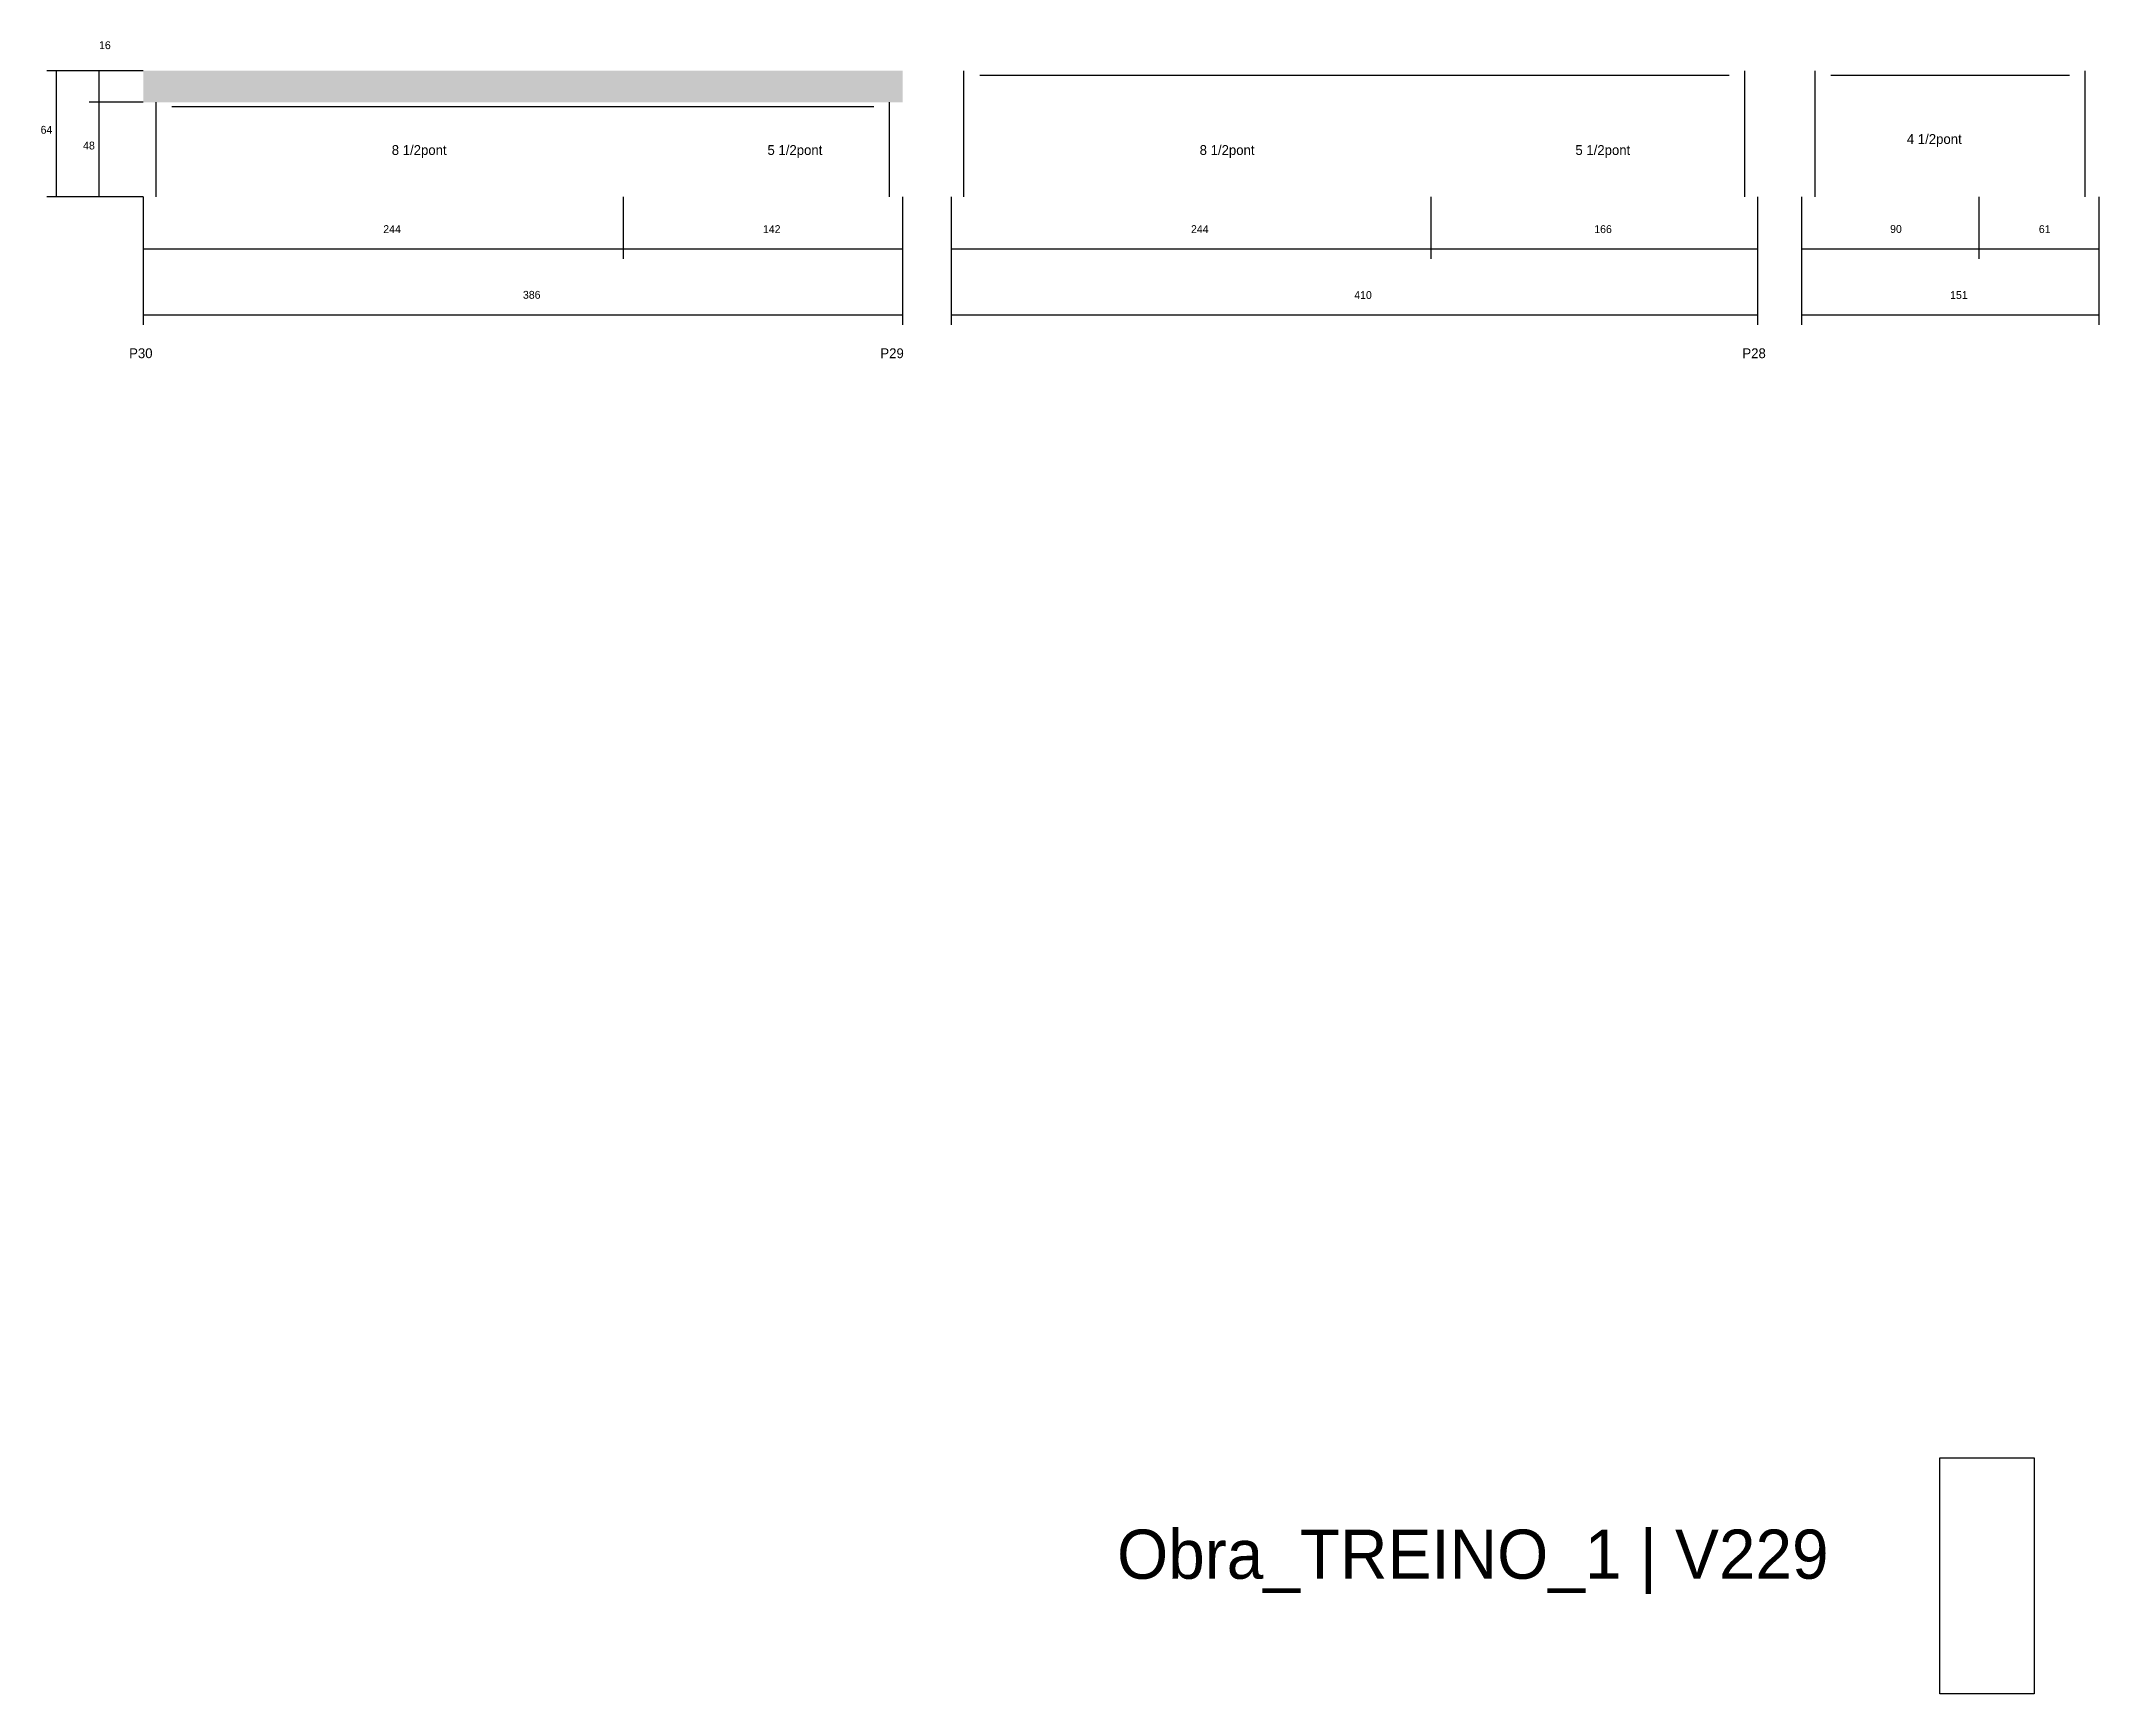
# Model space of a CAD drawing. Header units: metres. Extents: x -2848 to 21926, y -45195 to 1016.
# Drawn here: x 17053 to 18099, y -14468 to -13628 of the extents above; entities that cross this region are included whole.
import ezdxf

# ---------------------------------------------------------------- set-up
doc = ezdxf.new("R2010")
doc.units = ezdxf.units.M
for name, color, linetype in [('CONCRETO', 251, 'Continuous'), ('COTA', 4, 'Continuous'), ('Cota Seção (2x)', 4, 'Continuous'), ('LABEL_ID', 3, 'Continuous'), ('NOMENCLATURA', 7, 'Continuous'), ('SARR_2.2x7', 40, 'Continuous')]:
    doc.layers.add(name, color=color, linetype=linetype)

msp = doc.modelspace()

# ---------------------------------------------------------------- texts
at = {"layer": 'COTA'}
for s, p in [('16', (17082.5, -13632.4)), ('64', (17052.8, -13675.4)), ('48', (17074.4, -13683.4)), ('244', (17227, -13725.9)), ('142', (17420, -13725.9)), ('244', (17637.6, -13725.9)), ('166', (17842.6, -13725.9)), ('386', (17298, -13759.3)), ('410', (17720.6, -13759.4)), ('151', (18023.5, -13759.4))]:
    msp.add_text(s, height=4, dxfattribs=at).set_placement(p)
at = {"layer": 'Cota Seção (2x)'}
for s, p in [('90', (17993, -13725.8)), ('61', (18068.6, -13725.9))]:
    msp.add_text(s, height=4, dxfattribs=at).set_placement(p)
at = {"layer": 'LABEL_ID'}
msp.add_text('Obra_TREINO_1 | V229', height=25, dxfattribs=at).set_placement((17600, -14410))
at = {"layer": 'NOMENCLATURA'}
for s, p in [('8 1/2pont', (17231.3, -13686.2)), ('5 1/2pont', (17422.3, -13686.2)), ('8 1/2pont', (17642, -13686.2)), ('5 1/2pont', (17833, -13686.2)), ('4 1/2pont', (18001.5, -13680.6)), ('P30', (17097.8, -13789.5)), ('P29', (17479.7, -13789.5)), ('P28', (17917.9, -13789.5))]:
    msp.add_text(s, height=5, dxfattribs=at).set_placement(p)

# ---------------------------------------------------------------- hatches: boundary and pattern name
at = {"layer": 'COTA'}
h = msp.add_hatch(dxfattribs=at)
h.set_pattern_fill('AR-CONC', scale=0.03)
h.paths.add_polyline_path([(17491, -13659.4), (17491, -13643.4), (17491, -13643.4), (17105, -13643.4), (17105, -13643.4), (17105, -13659.4), (17105, -13659.4), (17491, -13659.4)])

# ---------------------------------------------------------------- linework, layer by layer
at = {"layer": 'CONCRETO'}
msp.add_lwpolyline([(18018.2, -14348.5), (18018.2, -14348.5), (18066.2, -14348.5), (18066.2, -14376.5), (18066.2, -14376.5), (18066.2, -14468.5), (18018.2, -14468.5), (18018.2, -14348.5)], close=True, dxfattribs=at)
at = {"layer": 'COTA'}
for p, q in [((17105, -13643.4), (17055.9, -13643.4)), ((17060.9, -13707.4), (17060.9, -13643.4)), ((17105, -13643.4), (17077.5, -13643.4)), ((17082.5, -13659.4), (17082.5, -13643.4)), ((17105, -13659.4), (17077.5, -13659.4)), ((17105, -13659.4), (17077.5, -13659.4)), ((17082.5, -13707.4), (17082.5, -13659.4)), ((17105, -13707.4), (17055.9, -13707.4)), ((17105, -13707.4), (17077.5, -13707.4)), ((17105, -13707.4), (17105, -13739)), ((17105, -13707.4), (17105, -13772.5)), ((17349, -13707.4), (17349, -13739)), ((17349, -13707.4), (17349, -13739)), ((17491, -13707.4), (17491, -13739)), ((17491, -13707.4), (17491, -13772.5)), ((17515.6, -13707.4), (17515.6, -13739)), ((17515.6, -13707.4), (17515.6, -13772.5)), ((17759.6, -13707.4), (17759.6, -13739)), ((17759.6, -13707.4), (17759.6, -13739)), ((17925.6, -13707.4), (17925.6, -13739)), ((17925.6, -13707.4), (17925.6, -13772.5)), ((17947.9, -13707.4), (17947.9, -13772.5)), ((18099.1, -13707.4), (18099.1, -13772.5)), ((17105, -13734), (17349, -13734)), ((17349, -13734), (17491, -13734)), ((17515.6, -13734), (17759.6, -13734)), ((17759.6, -13734), (17925.6, -13734)), ((17105, -13767.5), (17491, -13767.5)), ((17515.6, -13767.5), (17925.6, -13767.5)), ((17947.9, -13767.5), (18099.1, -13767.5))]:
    msp.add_line(p, q, dxfattribs=at)
at = {"layer": 'Cota Seção (2x)'}
for p, q in [((17947.9, -13707.4), (17947.9, -13739)), ((18038.1, -13707.4), (18038.1, -13739)), ((18038.1, -13707.4), (18038.1, -13739)), ((18099.1, -13707.4), (18099.1, -13739)), ((17947.9, -13734), (18038.1, -13734)), ((18038.1, -13734), (18099.1, -13734))]:
    msp.add_line(p, q, dxfattribs=at)
at = {"layer": 'SARR_2.2x7'}
for p, q in [((17522.2, -13707.4), (17522.2, -13643.4)), ((17530.2, -13645.6), (17759.6, -13645.6)), ((17759.6, -13645.6), (17911.1, -13645.6)), ((17919.1, -13707.4), (17919.1, -13643.4)), ((17954.9, -13707.4), (17954.9, -13643.4)), ((17962.9, -13645.6), (18038.1, -13645.6)), ((18038.1, -13645.6), (18084.1, -13645.6)), ((18092.1, -13707.4), (18092.1, -13643.4)), ((17111.5, -13707.4), (17111.5, -13659.4)), ((17484.4, -13707.4), (17484.4, -13659.4)), ((17119.5, -13661.6), (17349, -13661.6)), ((17349, -13661.6), (17476.4, -13661.6))]:
    msp.add_line(p, q, dxfattribs=at)

msp.set_redraw_order([(e.dxf.handle, doc.entitydb.next_handle()) for e in msp.query("TEXT MTEXT ATTDEF DIMENSION ARC_DIMENSION")])  # texts and dimensions are drawn at this point

doc.saveas('drawing.dxf')
